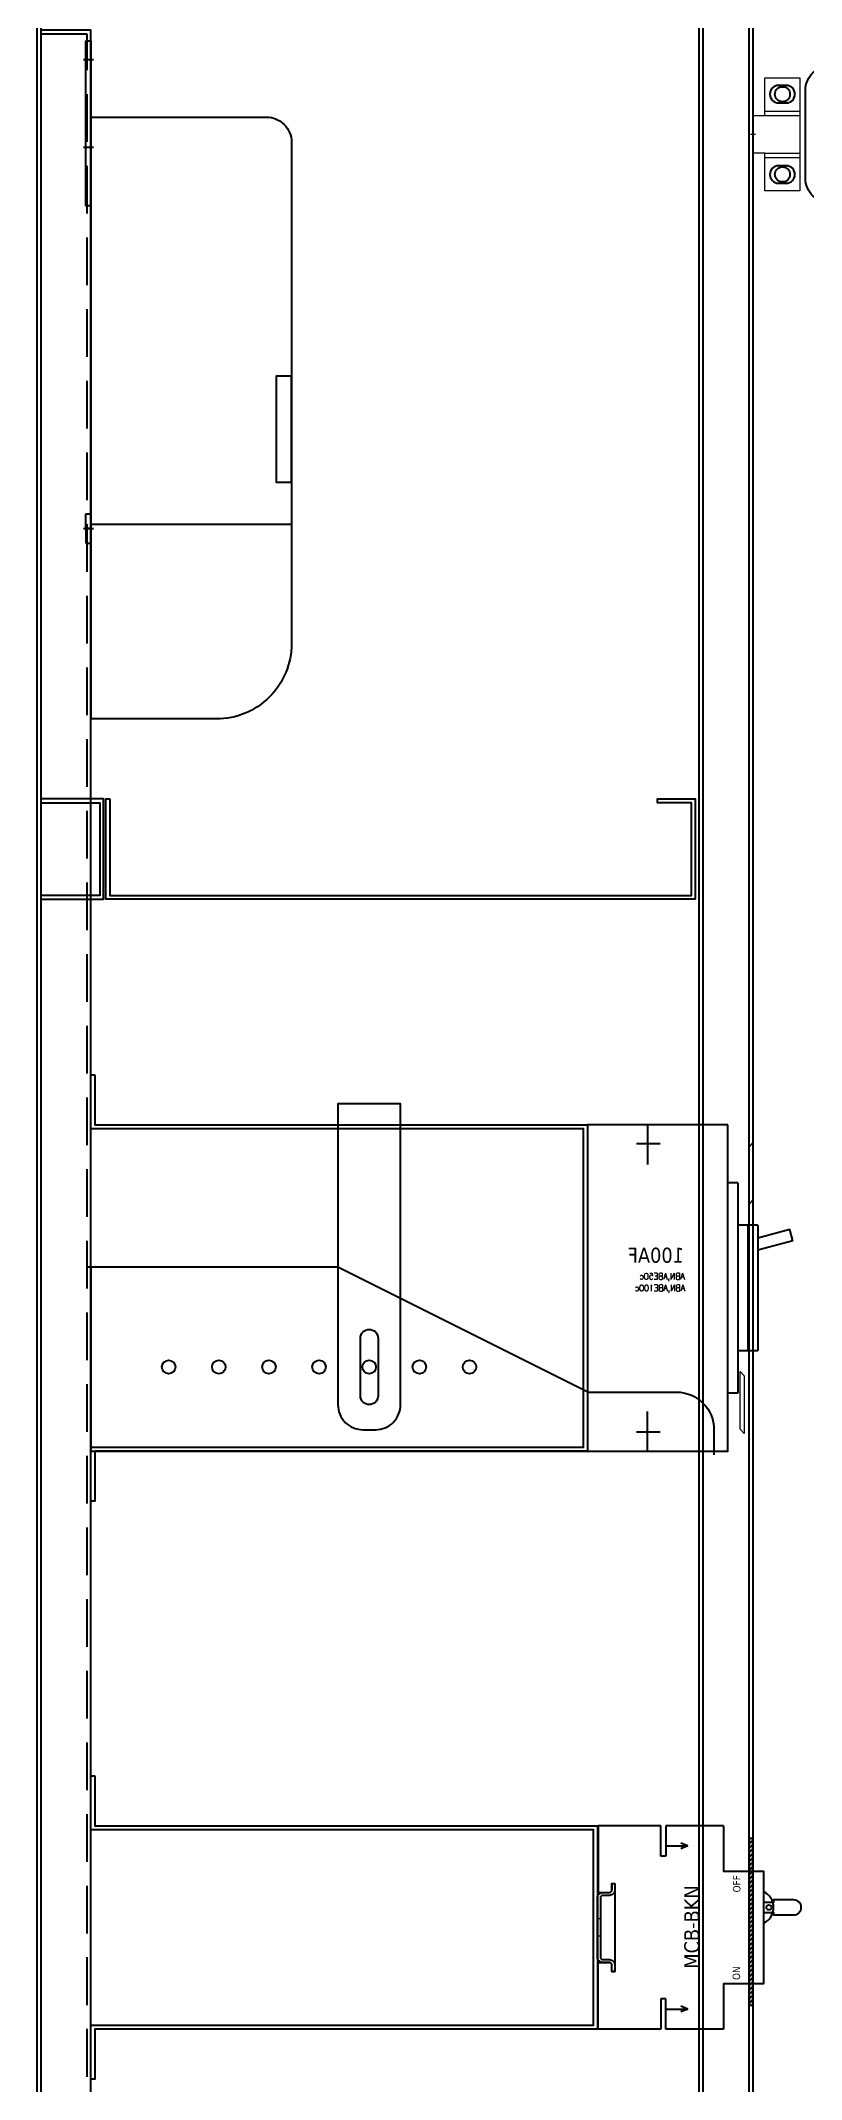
# Model space of a CAD drawing. Header units: millimetres. Extents: x -208796 to -83323, y 30910 to 103951.
# Drawn here: x -109908 to -109605, y 39560 to 40373 of the extents above; entities that cross this region are included whole.
import ezdxf
from ezdxf.enums import TextEntityAlignment as Align

# ---------------------------------------------------------------- set-up
doc = ezdxf.new("R2010")
doc.units = ezdxf.units.MM
doc.header["$LTSCALE"] = 3
doc.linetypes.add('ACAD_ISO04W100', pattern=[30, 24, -3, 0, -3])
doc.linetypes.add('HIDDEN', pattern=[9.525, 6.35, -3.175])
for name, color, linetype, lineweight in [('0 TĂNG CỨNG', 7, 'Continuous', 15), ('Thiet bi', 7, 'Continuous', 9), ('Thin-Hidden', 6, 'HIDDEN', 13)]:
    doc.layers.add(name, color=color, linetype=linetype, lineweight=lineweight)
for name, color, linetype in [('@.DM. NÉT CHÍNH', 7, 'Continuous'), ('@.TEXT', 7, 'Continuous'), ('@.VISIBLE', 7, 'Continuous'), ('centerline', 6, 'ACAD_ISO04W100'), ('dim', 7, 'Continuous'), ('EQUIPMENT', 4, 'Continuous'), ('equipments', 2, 'Continuous'), ('TEXT', 7, 'Continuous')]:
    doc.layers.add(name, color=color, linetype=linetype)
doc.styles.add('Ann_w01', font='romans.shx', dxfattribs={"width": 0.6, "bigfont": 'chineset.shx'})
doc.styles.add('Arial', font='arial.ttf')
doc.styles.add('HW_Standard', font='complex.shx', dxfattribs={"width": 0.9})
doc.styles.add('Tahoma (Input Text)', font='tahoma.ttf')
doc.dimstyles.new('Dim 01_SC20', dxfattribs={"dimscale": 20, "dimtxt": 2, "dimasz": 1.3, "dimexe": 0.5, "dimexo": 0.5, "dimgap": 0.5, "dimtad": 1, "dimdec": 1, "dimzin": 12, "dimdsep": 46, "dimtxsty": 'Ann_w01', "dimblk": 'OPEN30', "dimcen": 1.5, "dimclrd": 6, "dimclre": 6, "dimclrt": 3, "dimadec": 1, "dimazin": 3, "dimtm": 1e-09, "dimtfac": 1, "dimtdec": 1, "dimtix": 1, "dimtmove": 0, "dimatfit": 3, "dimldrblk": 'OPEN30', "dimfxl": 0, "dimtolj": 1, "dimlwd": 20, "dimlwe": 20, "dimarcsym": 0})

# ---------------------------------------------------------------- blocks, each defined once
blk = doc.blocks.new('*U147')
at = {"color": 1}
for p, q in [((1088.08, -3252.87), (1088.08, -3268.67)), ((1083.09, -3260.37), (1092.45, -3260.37)), ((1088.08, -3382.87), (1088.08, -3367.07)), ((1083.09, -3375.37), (1092.45, -3375.37))]:
    blk.add_line(p, q, dxfattribs=at)
at = {"color": 3}
blk.add_line((1052.08, -3275.87), (1052.08, -3359.87), dxfattribs=at)
for p, q in [((1052.08, -3275.87), (1056.08, -3275.87)), ((1044.08, -3292.87), (1052.08, -3292.87)), ((1044.08, -3292.87), (1044.08, -3342.87)), ((1048.08, -3292.87), (1048.08, -3342.87)), ((1044.08, -3342.87), (1052.08, -3342.87)), ((1052.08, -3359.87), (1056.08, -3359.87))]:
    blk.add_line(p, q)
blk.add_lwpolyline([(1056.08, -3252.87), (1112.08, -3252.87), (1112.08, -3382.87), (1056.08, -3382.87)], close=True)
at = {"layer": 'TEXT'}
for p, q in [((1030.08, -3299.04), (1031.34, -3294.6)), ((1030.08, -3299.04), (1044.08, -3302.74)), ((1031.34, -3294.6), (1044.08, -3297.94))]:
    blk.add_line(p, q, dxfattribs=at)
at = {"layer": 'Thiet bi', "color": 1, "linetype": 'HIDDEN', "ltscale": 10}
for points in [[(1047.58, -3261.61), (1047.58, -3284.56), (1046.08, -3282.85), (1046.08, -3259.89)], [(1047.58, -3261.61), (1047.58, -3284.56), (1046.08, -3282.85), (1046.08, -3259.89)], [(1051.08, -3374.13), (1051.08, -3351.18), (1049.58, -3352.89), (1049.58, -3375.85)], [(1051.08, -3374.13), (1051.08, -3351.18), (1049.58, -3352.89), (1049.58, -3375.85)]]:
    blk.add_lwpolyline(points, close=True, dxfattribs=at)
at = {"color": 251, "style": 'HW_Standard', "width": 0.9}
for s, p in [('ABN,ABE50c', (1073.24, -3314.44)), ('ABN,ABE100c', (1073.16, -3319.1))]:
    blk.add_text(s, height=2.5, dxfattribs=at).set_placement(p)
at = {"layer": 'TEXT', "insert": (1073.54, -3301.79), "char_height": 6, "attachment_point": 1, "style": 'Tahoma (Input Text)'}
blk.add_mtext_dynamic_manual_height_columns('100AF', width=11.0147, gutter_width=1, heights=[0], dxfattribs=at)
blk = doc.blocks.new('*U148')
h = blk.add_hatch()
h.set_pattern_fill('ANSI31', color=1, scale=10)
h.set_pattern_definition([(45, (0, 0), (-0.8838835, 0.8838835), [])])
h.paths.add_polyline_path([(-482.34, -2659.23), (-483.69, -2659.23), (-483.69, -2672.33), (-482.34, -2672.33)])
h.paths.add_polyline_path([(-482.34, -2672.33), (-483.69, -2672.33), (-483.69, -2717.33), (-482.34, -2717.33)])
h.paths.add_polyline_path([(-482.34, -2717.33), (-483.69, -2717.33), (-483.69, -2725.88), (-482.34, -2725.88)])
for p, q in [((-518.89, -2654.33), (-543.89, -2654.33)), ((-543.89, -2654.33), (-543.89, -2680.83)), ((-518.89, -2666.33), (-518.89, -2654.33)), ((-493.89, -2654.33), (-516.89, -2654.33)), ((-516.89, -2654.33), (-516.89, -2666.33)), ((-516.89, -2666.33), (-518.89, -2666.33)), ((-543.89, -2680.83), (-539.39, -2680.83)), ((-538.39, -2677.33), (-537.19, -2677.33)), ((-538.39, -2677.33), (-538.39, -2679.83)), ((-537.19, -2677.33), (-537.19, -2712.33)), ((-543.89, -2735.33), (-543.89, -2708.83)), ((-543.89, -2708.83), (-539.39, -2708.83)), ((-538.39, -2712.33), (-538.39, -2709.83)), ((-538.39, -2712.33), (-537.19, -2712.33)), ((-516.89, -2723.33), (-518.89, -2723.33)), ((-518.89, -2723.33), (-518.89, -2735.33)), ((-516.89, -2735.33), (-516.89, -2723.33)), ((-518.89, -2735.33), (-543.89, -2735.33)), ((-493.89, -2735.33), (-516.89, -2735.33))]:
    blk.add_line(p, q)
at = {"color": 1}
for p, q in [((-516.89, -2662.33), (-508.16, -2662.33)), ((-508.16, -2662.33), (-510.92, -2661.24)), ((-508.16, -2662.33), (-510.92, -2663.43)), ((-483.69, -2659.23), (-483.69, -2725.88)), ((-516.89, -2727.33), (-508.16, -2727.33)), ((-508.16, -2727.33), (-510.92, -2726.24)), ((-508.16, -2727.33), (-510.92, -2728.43))]:
    blk.add_line(p, q, dxfattribs=at)
at = {"color": 3}
blk.add_lwpolyline([(-493.89, -2654.33), (-493.89, -2672.33), (-477.89, -2672.33), (-477.89, -2717.33), (-493.89, -2717.33), (-493.89, -2735.33)], dxfattribs=at)
at = {"color": 1}
blk.add_lwpolyline([(-483.69, -2659.23), (-482.34, -2659.23), (-482.34, -2725.88), (-483.69, -2725.88)], close=True, dxfattribs=at)
blk.add_lwpolyline([(-537.19, -2677.33), (-537.19, -2679.83, -0.414214), (-539.39, -2682.03), (-541.99, -2682.03, 0.414214), (-542.99, -2683.03), (-542.99, -2706.63, 0.414214), (-541.99, -2707.63), (-539.39, -2707.63, -0.414214), (-537.19, -2709.83), (-537.19, -2712.33), (-538.39, -2712.33), (-538.39, -2709.83, 0.414214), (-539.39, -2708.83), (-541.99, -2708.83, -0.414214), (-544.19, -2706.63), (-544.19, -2683.03, -0.414214), (-541.99, -2680.83), (-539.39, -2680.83, 0.414214), (-538.39, -2679.83), (-538.39, -2677.33), (-537.19, -2677.33)], format="xyb")
blk.add_lwpolyline([(-477.89, -2688.83), (-473.89, -2688.83), (-473.89, -2689.83), (-465.89, -2689.83, 0.414214), (-462.89, -2686.83), (-462.89, -2686.83, 0.414214), (-465.89, -2683.83), (-473.89, -2683.83), (-473.89, -2684.83), (-477.89, -2684.83)], format="xyb", dxfattribs=at)
blk.add_circle((-475.77, -2686.83), 1)
for centre, radius, start, end in [((-539.39, -2679.83), 1, 270, 0), ((-480.77, -2686.83), 6.88, 294.76151, 65.23849), ((-539.39, -2709.83), 1, 0, 90)]:
    blk.add_arc(centre, radius, start, end)
at = {"layer": 'Thin-Hidden'}
for p, q in [((-542.99, -2691.33), (-544.19, -2691.33)), ((-542.99, -2698.33), (-544.19, -2698.33))]:
    blk.add_line(p, q, dxfattribs=at)
at = {"style": 'Tahoma (Input Text)'}
blk.add_text('MCB-BKN', height=6, rotation=90, dxfattribs=at).set_placement((-503.54, -2711.27))
at = {"char_height": 3, "attachment_point": 1, "rotation": 90, "style": 'Tahoma (Input Text)'}
for s, insert in [('OFF', (-490.13, -2680.85)), ('ON', (-490.26, -2715.76))]:
    blk.add_mtext_dynamic_manual_height_columns(s, width=9.2821, gutter_width=1, heights=[0], dxfattribs=dict(at, insert=insert))
blk = doc.blocks.new('*U149')
at = {"layer": '@.VISIBLE'}
blk.add_lwpolyline([(150, -100.82), (130, -100.82), (130, -297.32), (0, -297.32), (0, -100.82), (-20, -100.82), (-20, -99.32), (1.5, -99.32), (1.5, -295.82), (128.5, -295.82), (128.5, -99.32), (150, -99.32)], close=True, dxfattribs=at)
blk = doc.blocks.new('*U154')
at = {"layer": '@.VISIBLE'}
blk.add_lwpolyline([(101, -100.82), (81, -100.82), (81, -301.32), (0, -301.32), (0, -100.82), (-20, -100.82), (-20, -99.32), (1.5, -99.32), (1.5, -299.82), (79.5, -299.82), (79.5, -99.32), (101, -99.32)], close=True, dxfattribs=at)
blk = doc.blocks.new('ME41 Side')
at = {"layer": 'centerline'}
for p, q in [((-3, 134.2), (1, 134.2)), ((-3, 99.2), (1, 99.2)), ((-3, -52.8), (1, -52.8))]:
    blk.add_line(p, q, dxfattribs=at)
at = {"layer": 'equipments'}
for p, q in [((0, 111.2), (0, -128.8)), ((0, -51.17), (80, -51.17))]:
    blk.add_line(p, q, dxfattribs=at)
for points in [[(-2, 141.64), (0, 141.64), (0, 75.78), (-2, 75.78)], [(80, 7.91), (73.94, 7.91), (73.94, -34.36), (80, -34.36)], [(-2, -46.94), (0, -46.94), (0, -52.8), (-2, -52.8)], [(-2, -58.65), (0, -58.65), (0, -52.8), (-2, -52.8)]]:
    blk.add_lwpolyline(points, close=True, dxfattribs=at)
blk.add_lwpolyline([(0, 111.2), (70, 111.2, -0.414214), (80, 101.2), (80, -59.19), (80, -68.46), (80, -98.8, -0.414214), (50, -128.8), (0, -128.8)], format="xyb", dxfattribs=at)
blk = doc.blocks.new('MS308-2-1 Side')
at = {"layer": 'centerline'}
blk.add_lwpolyline([(44, 0), (-37.55, 0)], dxfattribs=at)
at = {"layer": 'EQUIPMENT'}
for points in [[(6.18, 10.42), (8, 10.42), (8, 10.67), (29.39, 10.67), (29.39, 20.12), (29.64, 20.85), (30.12, 21.33), (30.85, 21.33), (34.24, 21.09), (37.52, 20.48), (37.52, 20.24), (37.76, 20.24), (38.85, 19.64), (39.82, 18.91), (40.42, 17.82), (40.91, 16.61), (41.03, 15.39), (41.76, 7.76), (42, 0), (42, -12.12), (41.64, -23.15), (41.15, -34.18), (40.18, -45.09), (38.97, -57.32), (37.52, -67.09), (36.91, -69.39), (36.18, -71.58), (34.97, -73.52), (33.52, -75.33), (31.94, -77.03), (30, -78.36), (27.94, -79.45), (25.76, -80.18), (23.58, -80.67), (22.97, -80.55), (22.61, -80.18), (22.48, -79.7), (22.48, -77.27), (22.61, -76.91), (22.97, -76.79), (24.55, -76.42), (26, -75.82), (27.33, -74.85), (28.3, -73.52), (29.03, -72.18), (29.39, -70.48), (29.39, -68.91), (29.39, -10.55), (8, -10.55), (8, -10.42), (6.18, -10.42), (5.45, -10.55), (4.73, -11.03), (4.36, -11.64), (4.12, -12.48), (4.12, -21.09), (4, -21.94), (3.39, -22.42), (2.67, -22.67), (0, -22.67), (0, -22.18), (-0.61, -22.18), (-0.61, -19.64), (-2.55, -19.64), (-2.55, -16.12), (-0.61, -15.76), (-0.61, -10.79), (-2.67, -10.79), (-2.67, -13.82), (-2.79, -14.06), (-3.03, -14.06), (-4.24, -14.06), (-4.24, -17.09), (-8.73, -17.09), (-9.45, -14.91), (-9.7, -12.73), (-9.7, -10.79), (-14.18, -10.79), (-15.64, -9.33), (-15.64, 9.33), (-14.18, 10.91), (-9.7, 10.91), (-9.7, 12.73), (-9.45, 15.03), (-8.73, 17.21), (-4.24, 17.21), (-4.24, 14.18), (-3.03, 14.18), (-2.79, 14.06), (-2.67, 13.82), (-2.67, 10.91), (-0.61, 10.91), (-0.61, 15.39), (-2.55, 16.12), (-2.55, 19.76), (-0.61, 19.76), (-0.61, 22.18), (-0.48, 22.18), (0, 22.18), (0, 22.79), (2.67, 22.79), (3.39, 22.55), (4, 21.94), (4.12, 21.21), (4.12, 12.48), (4.36, 11.76), (4.73, 11.03), (5.45, 10.67), (6.18, 10.42)], [(-8.73, 17.09), (-9.45, 14.91), (-9.7, 12.61)], [(-8.73, 17.09), (-4.12, 17.09)], [(-4.12, 17.09), (-4.12, 0)], [(-2.55, 19.64), (-2.55, 16.12)], [(-0.48, 19.64), (-2.55, 19.64)], [(-0.48, 22.18), (-0.48, -22.3)], [(-0.48, 22.18), (-0.48, 22.18)], [(-0.48, 22.18), (-0.48, 22.18)], [(-0.48, 22.18), (-0.48, 22.18)], [(0, 22.18), (-0.48, 22.18)], [(0, 22.67), (0, -22.79)], [(2.67, 22.67), (0, 22.67)], [(4.24, 21.09), (4, 21.94), (3.52, 22.42), (2.67, 22.67)], [(4.24, 21.09), (4.24, 12.36)], [(30.73, 21.33), (30.73, 21.33)], [(37.52, 20.36), (37.52, -9.45)], [(37.52, 17.45), (37.52, 20.12)], [(37.52, 12.48), (37.52, 17.45)], [(-16, 10.06), (-16, -10.06), (-37.12, -10.06), (-35.55, 0), (-37.12, 10.06), (-16, 10.06)], [(-37, 10.06), (-15.88, 10.06)], [(-35.55, 0), (-37, 10.06)], [(-33, 0), (-34.45, 10.06)], [(-18.91, -10.18), (-18.91, 10.06)], [(-15.88, -10.18), (-15.88, 10.06)], [(-15.64, 9.21), (-14.06, 10.79)], [(-15.64, 9.21), (-9.7, 9.21)], [(-15.64, 9.21), (-15.64, -9.33)], [(-15.64, 9.21), (-15.64, 9.21)], [(-9.7, 10.79), (-14.06, 10.79)], [(-9.7, 12.97), (-9.45, 10.67), (-8.73, 8.48)], [(-9.7, -12.73), (-9.7, 12.61)], [(-8.73, 8.48), (-9.45, 6.3), (-9.7, 4.12)], [(-8.73, 8.48), (-4.12, 8.48)], [(-4.12, 14.06), (-2.91, 14.06)], [(-2.67, 13.7), (-2.79, 13.94), (-2.91, 14.06)], [(-2.67, -13.82), (-2.67, 13.7)], [(0, 10.79), (-2.67, 10.79)], [(-2.67, 9.21), (0, 9.21)], [(-2.55, 16.12), (-0.48, 15.27)], [(4.24, 12.36), (4.36, 11.64), (4.85, 10.91), (5.45, 10.55), (6.3, 10.42)], [(7.76, 10.42), (6.3, 10.42)], [(8, 10.06), (8, 10.3), (7.76, 10.42)], [(8, 10.55), (8, -10.67)], [(8, 10.06), (8, -10.3)], [(37.52, -11.03), (37.52, 12.48)], [(42, -0.12), (41.76, 7.64), (41.03, 15.27)], [(-35.55, 0), (-37, -10.18)], [(-33, 0), (-34.45, -10.18)], [(-15.88, 5.33), (-15.64, 5.33)], [(-15.64, 6.55), (-15.64, 5.33)], [(-4.12, -17.21), (-4.12, 0)], [(-15.88, -5.45), (-15.64, -5.45)], [(-15.64, -6.67), (-15.64, -5.7)], [(-9.7, -4.24), (-9.45, -6.42), (-8.73, -8.61)], [(42, -12), (42, -0.12)], [(-37, -10.18), (-15.88, -10.18)], [(-15.64, -9.33), (-14.06, -10.91)], [(-15.64, -9.33), (-9.7, -9.33)], [(-9.7, -10.91), (-14.06, -10.91)], [(-8.73, -8.61), (-9.45, -10.79), (-9.7, -13.09)], [(-9.7, -12.73), (-9.45, -15.03), (-8.73, -17.21)], [(-8.73, -8.61), (-4.12, -8.61)], [(-4.12, -14.18), (-2.91, -14.18)], [(-2.91, -14.18), (-2.79, -14.06), (-2.67, -13.82)], [(-2.67, -9.33), (0, -9.33)], [(0, -10.91), (-2.67, -10.91)], [(-2.55, -16.24), (-0.48, -15.76)], [(-2.55, -19.76), (-2.55, -16.24)], [(6.3, -10.55), (5.45, -10.67), (4.85, -11.15), (4.36, -11.76), (4.24, -12.48)], [(4.24, -21.21), (4.24, -12.48)], [(7.76, -10.55), (6.3, -10.55)], [(7.76, -10.55), (8, -10.42), (8, -10.3)], [(8, -10.67), (29.52, -10.67)], [(42, -12), (37.52, -11.03)], [(38.48, -11.27), (38.73, -11.76)], [(38.73, -11.76), (38.85, -11.76)], [(38.73, -11.76), (42, -12.24)], [(-8.73, -17.21), (-4.12, -17.21)], [(-0.48, -19.76), (-2.55, -19.76)], [(0, -22.3), (-0.48, -22.3)], [(2.67, -22.79), (0, -22.79)], [(2.67, -22.79), (3.52, -22.55), (4, -22.06), (4.24, -21.21)], [(22.48, -77.39), (22.48, -79.7)]]:
    blk.add_lwpolyline(points, dxfattribs=at)
blk = doc.blocks.new('HL036-1 Top')
at = {"layer": 'centerline'}
blk.add_lwpolyline([(0, -3), (0, 0.5)], dxfattribs=at)
at = {"layer": 'equipments'}
blk.add_line((-1.63, -15.46), (1.44, -17.25), dxfattribs=at)
blk.add_lwpolyline([(0.77, -10.64), (-4.74, -15.55, -0.18395), (-5.4, -15.8), (-14, -15.8), (-14, -17.8), (-5.4, -17.8, 0.18395), (-3.41, -17.04), (2.1, -12.13, -3.283219), (1.52, -14.4), (-0.37, -15.06, 3.290044), (0.77, -10.64), (-5, -10.64, -0.414214), (-7.5, -8.14), (-7.5, -5, -0.414214), (-5, -2.5), (6.5, -2.5), (6.5, 0), (-8, 0, 0.414214), (-10, -2), (-10, -8.93, 0.268353), (-8.5, -11.53), (-3.47, -14.42)], format="xyb", dxfattribs=at)
for points in [[(-2.25, 0), (-2.25, -0.5), (-3.75, -2.5)], [(2.25, 0), (2.25, -0.5), (3.75, -2.5)], [(2.25, -0.5), (-2.25, -0.5)], [(-14, -15.8), (-13.92, -15.8)], [(-13.5, -15.8), (-12.48, -15.8)], [(-4.22, -10.64), (-4.22, -13.99)], [(-13.5, -17.8), (-12.48, -17.8)]]:
    blk.add_lwpolyline(points, dxfattribs=at)
at = {"layer": 'equipments', "color": 8}
blk.add_circle((3.5, -13.7), 2.1, dxfattribs=at)
blk = doc.blocks.new('A$Ce7e00dce')
at = {"layer": 'centerline'}
blk.add_line((0, 7), (2, 7), dxfattribs=at)
at = {"layer": 'equipments'}
for points in [[(19.8, 7), (19.8, 18.8), (5.8, 18.8), (5.8, 7)], [(5.8, 14), (1, 14), (1, 0), (12.8, 0)]]:
    blk.add_lwpolyline(points, dxfattribs=at)
blk.add_circle((12.8, 7), 3, dxfattribs=at)
blk.add_arc((12.8, 7), 7, 180, 0, dxfattribs=at)
blk = doc.blocks.new('HL036-1 Front')
at = {"layer": 'EQUIPMENT', "linetype": 'Continuous'}
for points in [[(4.7, 12.5), (4.7, 25.46), (4.51, 25.91), (4.24, 26.28), (3.79, 26.46), (-5.96, 28.19), (-5.69, 30.1), (-5.32, 32.11), (-5.96, 28.19)], [(-5.32, 32.11), (4.51, 30.38), (5.88, 29.92), (6.97, 29.19), (7.88, 28.1), (8.43, 26.82), (8.61, 25.46), (8.61, 12.5)], [(4.7, 24), (-6.8, 24), (-6.8, 12.5)], [(8.61, 24), (9.7, 24), (9.7, 12.59), (-1.04, 12.59), (-1.04, 12.5)], [(4.61, 24), (4.61, 12.59)], [(-6.8, -12.5), (-6.8, -24), (4.7, -24)], [(8.61, -24), (9.7, -24), (9.7, -12.59), (-1.04, -12.59), (-1.04, -12.5)], [(4.61, -24), (4.61, -12.59)], [(4.7, -12.5), (4.7, -24.46), (8.61, -24.46), (8.61, -12.5)], [(8.7, -24), (8.7, -12.59)], [(8.61, -27.46), (8.61, -25.18), (4.7, -25.18), (4.7, -27.46)], [(5.24, -24.46), (5.24, -24.55)], [(5.24, -25.09), (5.24, -25.18)], [(8.07, -24.46), (8.07, -24.55)], [(8.07, -25.09), (8.07, -25.18)]]:
    blk.add_lwpolyline(points, dxfattribs=at)
at = {"layer": 'EQUIPMENT', "color": 8, "linetype": 'Continuous'}
blk.add_lwpolyline([(-10.8, -12.5), (-10.8, 12.5), (10.8, 12.5), (10.8, -12.5)], close=True, dxfattribs=at)
at = {"layer": 'EQUIPMENT', "linetype": 'Continuous'}
for points in [[(4.33, -24.55), (8.98, -24.55), (8.98, -25.09), (4.33, -25.09)], [(5.61, -30.47), (4.7, -27.46), (8.61, -27.46), (7.7, -30.47)]]:
    blk.add_lwpolyline(points, close=True, dxfattribs=at)
at = {"layer": 'EQUIPMENT', "color": 8, "linetype": 'Continuous'}
for centre, radius in [((3.2, 8.5), 3.75), ((3.2, 8.5), 2.25), ((3.2, -8.5), 3.75), ((3.2, -8.5), 2.25)]:
    blk.add_circle(centre, radius, dxfattribs=at)
blk = doc.blocks.new('HL025-2.2 Front')
at = {"layer": 'centerline', "lineweight": 0}
for p, q in [((12.8, 16), (10.8, 16)), ((12.8, -16), (10.8, -16))]:
    blk.add_line(p, q, dxfattribs=at)
at = {"layer": 'equipments', "lineweight": 0}
for p, q in [((7, 9.5), (-7, 9.5)), ((11.8, 9.5), (-7, 9.5)), ((7, 7.5), (-7, 7.5)), ((7, -7.5), (-7, -7.5)), ((7, -9.5), (-7, -9.5)), ((11.8, -9.5), (-7, -9.5))]:
    blk.add_line(p, q, dxfattribs=at)
for points in [[(11.8, 9.5), (11.8, 22.5), (-7, 22.5), (-7, -22.5), (11.8, -22.5), (11.8, -9.5)], [(7, -7.5), (7, -7.5), (7, 7.5), (7, 7.5)]]:
    blk.add_lwpolyline(points, dxfattribs=at)
for points in [[(7, 9.5), (-7, 9.5), (-7, 7.5), (7, 7.5)], [(7, -9.5), (-7, -9.5), (-7, -7.5), (7, -7.5)]]:
    blk.add_lwpolyline(points, close=True, dxfattribs=at)
blk.add_circle((0, 0), 3, dxfattribs=at)
blk = doc.blocks.new('HL025-2.2 Side')
at = {"layer": 'centerline', "lineweight": 0}
blk.add_line((-1, 0), (1, 0), dxfattribs=at)
at = {"layer": 'equipments', "lineweight": 0}
for p, q in [((4.8, 9.25), (18.8, 9.25)), ((4.8, 7.5), (18.8, 7.5)), ((4.8, -7.5), (18.8, -7.5)), ((4.8, -9.25), (18.8, -9.25))]:
    blk.add_line(p, q, dxfattribs=at)
for points in [[(4.8, 7.5), (4.8, 22.5), (18.8, 22.5), (18.8, -22.5), (4.8, -22.5), (4.8, -7.5)], [(4.8, -7.5), (0, -7.5), (0, 7.5), (4.8, 7.5)]]:
    blk.add_lwpolyline(points, dxfattribs=at)
at = {"layer": 'equipments'}
for centre in [(11.8, 16), (11.8, -16)]:
    blk.add_circle(centre, 3, dxfattribs=at)
blk = doc.blocks.new('MS308-2-1 Front')
at = {"layer": 'centerline', "ltscale": 0.5}
for points in [[(0, 24.53), (0, -82.67)], [(18.34, 0), (-54, 0)]]:
    blk.add_lwpolyline(points, dxfattribs=at)
at = {"layer": 'EQUIPMENT'}
for p, q in [((-52, 7.52), (-51.88, 8.48)), ((-51.88, 8.48), (-51.27, 9.21)), ((-51.27, 9.21), (-50.55, 9.82)), ((-50.55, 9.82), (-49.58, 9.94)), ((-49.58, 9.94), (-15.14, 9.94)), ((-52, -7.52), (-52, 7.52)), ((-52, 0), (-43.86, 5.33)), ((-52, 0), (-43.86, -5.33)), ((-51.88, -8.48), (-52, -7.52)), ((-51.27, -9.33), (-51.88, -8.48)), ((-50.55, -9.82), (-51.27, -9.33)), ((-49.58, -10.06), (-50.55, -9.82)), ((-15.1, -10.06), (-49.58, -10.06)), ((-10.37, -17.45), (-10.37, -17.45))]:
    blk.add_line(p, q, dxfattribs=at)
for points in [[(11.39, -0.12), (11.27, 3.15), (10.91, 6.3), (10.3, 9.33), (9.45, 12), (8.36, 14.55), (7.15, 16.73), (5.7, 18.55), (4.12, 20), (2.55, 20.85), (0.85, 21.33), (-0.97, 21.33), (-2.67, 20.85), (-4.24, 20), (-5.82, 18.55), (-7.27, 16.73), (-8.48, 14.55), (-9.58, 12), (-10.42, 9.33), (-11.03, 6.3), (-11.39, 3.15), (-11.52, -0.12)], [(-37.09, 9.94), (-36.97, 9.94)], [(-32, 9.94), (-32, 9.94)], [(-7.03, -73.97), (-9.09, -36.73), (-11.52, -0.12)], [(11.39, -0.12), (8.97, -36.73), (7.03, -73.97)], [(-32.24, -10.06), (-32.24, -10.06)], [(-31.76, -10.06), (-15.1, -10.06)], [(-7.03, -73.97), (-6.79, -75.78), (-6.06, -77.36), (-4.97, -78.69), (-3.64, -79.78), (-2.06, -80.39), (0, -80.67)], [(0, -80.67), (1.94, -80.39), (3.52, -79.78), (4.85, -78.69), (5.94, -77.36), (6.67, -75.78), (7.03, -73.97)]]:
    blk.add_lwpolyline(points, dxfattribs=at)
at = {"layer": 'EQUIPMENT', "color": 8}
blk.add_lwpolyline([(3.75, 10.87), (3.75, 16.25, 1), (-3.75, 16.25), (-3.75, 10.87, 0.712879), (-3.75, -10.87), (-3.75, -16.25, 1), (3.75, -16.25), (3.75, -10.87, 0.712879)], format="xyb", close=True, dxfattribs=at)
at = {"layer": 'EQUIPMENT'}
blk.add_ellipse((0, 0), major_axis=(0, 25), ratio=0.66, start_param=3.799731, end_param=8.756524, dxfattribs=at)
blk = doc.blocks.new('MS406')
at = {"layer": 'EQUIPMENT'}
for points in [[(-10.5, 10), (-47.5, 10), (-47.5, -10), (-10.5, -10)], [(-4.5, 13.78), (-4.5, -28.5), (4.5, -28.5), (4.5, 13.78)], [(-35.55, 7.84), (-47.5, 3.73)], [(-0.8, 2.55), (-0.8, 0.8), (-2.55, 0.8)], [(0.8, 2.55), (0.8, 0.8), (2.55, 0.8)], [(-47.5, -3.73), (-35.55, -7.84)], [(-0.8, -2.55), (-0.8, -0.8), (-2.55, -0.8)], [(0.8, -2.55), (0.8, -0.8), (2.55, -0.8)]]:
    blk.add_lwpolyline(points, dxfattribs=at)
at = {"layer": 'EQUIPMENT', "color": 8}
blk.add_lwpolyline([(-11, 4.8), (-11, 2.25), (-12.55, 2.25, 0.088933), (-12.55, -2.25), (-11, -2.25), (-11, -4.8, 0.189345), (-4.8, -11), (-2.25, -11), (-2.25, -12.55, 0.088933), (2.25, -12.55), (2.25, -11), (4.8, -11, 0.189345), (11, -4.8), (11, -2.25), (12.55, -2.25, 0.088933), (12.55, 2.25), (11, 2.25), (11, 4.8, 0.189345), (4.8, 11), (2.25, 11), (2.25, 12.55, 0.088933), (-2.25, 12.55), (-2.25, 11), (-4.8, 11, 0.189345)], format="xyb", close=True, dxfattribs=at)
at = {"layer": 'EQUIPMENT'}
for radius in [14.5, 2.67]:
    blk.add_circle((0, 0), radius, dxfattribs=at)
blk = doc.blocks.new('tai treo')
at = {"layer": '0 TĂNG CỨNG'}
blk.add_lwpolyline([(20, -20), (-20, -20), (-20, 15, -0.414214), (-15, 20), (15, 20, -0.414214), (20, 15)], format="xyb", close=True, dxfattribs=at)
blk.add_circle((0, 0), 6.5, dxfattribs=at)
blk = doc.blocks.new('_Open30')
at = {"color": 0, "linetype": 'ByBlock', "lineweight": -2}
for p, q in [((-1, 0.268), (0, 0)), ((0, 0), (-1, -0.268)), ((0, 0), (-1, 0))]:
    blk.add_line(p, q, dxfattribs=at)
blk = doc.blocks.new('*D110')
at = {"layer": '@.VISIBLE', "color": 6, "lineweight": 20}
for p, q in [((269.12, 1288.52), (269.12, 1194.96)), ((869.12, 1288.52), (869.12, 1194.96)), ((295.12, 1204.96), (843.12, 1204.96))]:
    blk.add_line(p, q, dxfattribs=at)
at = {"layer": 'Defpoints', "color": 0}
for p in [(269.12, 1298.52), (869.12, 1298.52), (869.12, 1204.96)]:
    blk.add_point(p, dxfattribs=at)
at = {"layer": '@.VISIBLE', "color": 6, "lineweight": 20, "xscale": 26, "yscale": 26, "zscale": 26, "rotation": 180}
blk.add_blockref('_Open30', (269.12, 1204.96), dxfattribs=at)
at = {"layer": '@.VISIBLE', "color": 6, "lineweight": 20, "xscale": 26, "yscale": 26, "zscale": 26}
blk.add_blockref('_Open30', (869.12, 1204.96), dxfattribs=at)
at = {"layer": '@.VISIBLE', "color": 3, "insert": (569.12, 1234.96), "char_height": 40, "attachment_point": 5, "style": 'Ann_w01'}
blk.add_mtext('\\A1;600', dxfattribs=at)
blk = doc.blocks.new('*D124')
at = {"layer": '@.VISIBLE', "color": 6, "lineweight": 20}
for p, q in [((260.11, 2448.52), (214.63, 2448.52)), ((224.63, 1324.52), (224.63, 2422.52)), ((259.12, 1298.52), (214.63, 1298.52))]:
    blk.add_line(p, q, dxfattribs=at)
at = {"layer": 'Defpoints', "color": 0}
for p in [(224.63, 2448.52), (270.11, 2448.52), (269.12, 1298.52)]:
    blk.add_point(p, dxfattribs=at)
at = {"layer": '@.VISIBLE', "color": 6, "lineweight": 20, "xscale": 26, "yscale": 26, "zscale": 26}
for p, rotation in [((224.63, 2448.52), 90), ((224.63, 1298.52), 270)]:
    blk.add_blockref('_Open30', p, dxfattribs=dict(at, rotation=rotation))
at = {"layer": '@.VISIBLE', "color": 3, "insert": (194.63, 1873.52), "char_height": 40, "attachment_point": 5, "rotation": 90, "style": 'Ann_w01'}
blk.add_mtext('\\A1;1150', dxfattribs=at)
blk = doc.blocks.new('*D116')
at = {"layer": '@.VISIBLE', "color": 6, "lineweight": 20}
for p, q in [((1251.1, 1288.52), (1251.1, 1194.96)), ((1851.1, 1288.52), (1851.1, 1194.96)), ((1277.1, 1204.96), (1825.1, 1204.96))]:
    blk.add_line(p, q, dxfattribs=at)
at = {"layer": 'Defpoints', "color": 0}
for p in [(1251.1, 1298.52), (1851.1, 1298.52), (1851.1, 1204.96)]:
    blk.add_point(p, dxfattribs=at)
at = {"layer": '@.VISIBLE', "color": 6, "lineweight": 20, "xscale": 26, "yscale": 26, "zscale": 26, "rotation": 180}
blk.add_blockref('_Open30', (1251.1, 1204.96), dxfattribs=at)
at = {"layer": '@.VISIBLE', "color": 6, "lineweight": 20, "xscale": 26, "yscale": 26, "zscale": 26}
blk.add_blockref('_Open30', (1851.1, 1204.96), dxfattribs=at)
at = {"layer": '@.VISIBLE', "color": 3, "insert": (1551.1, 1234.96), "char_height": 40, "attachment_point": 5, "style": 'Ann_w01'}
blk.add_mtext('\\A1;600', dxfattribs=at)
blk = doc.blocks.new('*D117')
at = {"layer": '@.VISIBLE', "color": 6, "lineweight": 20}
for p, q in [((1241.1, 2448.52), (1196.61, 2448.52)), ((1206.61, 1324.52), (1206.61, 2422.52)), ((1241.1, 1298.52), (1196.61, 1298.52))]:
    blk.add_line(p, q, dxfattribs=at)
at = {"layer": 'Defpoints', "color": 0}
for p in [(1206.61, 2448.52), (1251.1, 2448.52), (1251.1, 1298.52)]:
    blk.add_point(p, dxfattribs=at)
at = {"layer": '@.VISIBLE', "color": 6, "lineweight": 20, "xscale": 26, "yscale": 26, "zscale": 26}
for p, rotation in [((1206.61, 2448.52), 90), ((1206.61, 1298.52), 270)]:
    blk.add_blockref('_Open30', p, dxfattribs=dict(at, rotation=rotation))
at = {"layer": '@.VISIBLE', "color": 3, "insert": (1176.61, 1873.52), "char_height": 40, "attachment_point": 5, "rotation": 90, "style": 'Ann_w01'}
blk.add_mtext('\\A1;1150', dxfattribs=at)
blk = doc.blocks.new('*D118')
at = {"layer": '@.VISIBLE', "color": 6, "lineweight": 20}
for p, q in [((2175.79, 1288.52), (2175.79, 1194.96)), ((2775.79, 1288.52), (2775.79, 1194.96)), ((2201.79, 1204.96), (2749.79, 1204.96))]:
    blk.add_line(p, q, dxfattribs=at)
at = {"layer": 'Defpoints', "color": 0}
for p in [(2175.79, 1298.52), (2775.79, 1298.52), (2775.79, 1204.96)]:
    blk.add_point(p, dxfattribs=at)
at = {"layer": '@.VISIBLE', "color": 6, "lineweight": 20, "xscale": 26, "yscale": 26, "zscale": 26, "rotation": 180}
blk.add_blockref('_Open30', (2175.79, 1204.96), dxfattribs=at)
at = {"layer": '@.VISIBLE', "color": 6, "lineweight": 20, "xscale": 26, "yscale": 26, "zscale": 26}
blk.add_blockref('_Open30', (2775.79, 1204.96), dxfattribs=at)
at = {"layer": '@.VISIBLE', "color": 3, "insert": (2475.79, 1234.96), "char_height": 40, "attachment_point": 5, "style": 'Ann_w01'}
blk.add_mtext('\\A1;600', dxfattribs=at)
blk = doc.blocks.new('*D119')
at = {"layer": '@.VISIBLE', "color": 6, "lineweight": 20}
for p, q in [((2165.79, 2448.52), (2121.3, 2448.52)), ((2131.3, 1324.52), (2131.3, 2422.52)), ((2165.79, 1298.52), (2121.3, 1298.52))]:
    blk.add_line(p, q, dxfattribs=at)
at = {"layer": 'Defpoints', "color": 0}
for p in [(2131.3, 2448.52), (2175.79, 2448.52), (2175.79, 1298.52)]:
    blk.add_point(p, dxfattribs=at)
at = {"layer": '@.VISIBLE', "color": 6, "lineweight": 20, "xscale": 26, "yscale": 26, "zscale": 26}
for p, rotation in [((2131.3, 2448.52), 90), ((2131.3, 1298.52), 270)]:
    blk.add_blockref('_Open30', p, dxfattribs=dict(at, rotation=rotation))
at = {"layer": '@.VISIBLE', "color": 3, "insert": (2101.3, 1873.52), "char_height": 40, "attachment_point": 5, "rotation": 90, "style": 'Ann_w01'}
blk.add_mtext('\\A1;1150', dxfattribs=at)
blk = doc.blocks.new('*D120')
at = {"layer": '@.VISIBLE', "color": 6, "lineweight": 20}
for p, q in [((3216.3, 1288.52), (3216.3, 1194.96)), ((3566.3, 1288.52), (3566.3, 1194.96)), ((3242.3, 1204.96), (3540.3, 1204.96))]:
    blk.add_line(p, q, dxfattribs=at)
at = {"layer": 'Defpoints', "color": 0}
for p in [(3216.3, 1298.52), (3566.3, 1298.52), (3566.3, 1204.96)]:
    blk.add_point(p, dxfattribs=at)
at = {"layer": '@.VISIBLE', "color": 6, "lineweight": 20, "xscale": 26, "yscale": 26, "zscale": 26, "rotation": 180}
blk.add_blockref('_Open30', (3216.3, 1204.96), dxfattribs=at)
at = {"layer": '@.VISIBLE', "color": 6, "lineweight": 20, "xscale": 26, "yscale": 26, "zscale": 26}
blk.add_blockref('_Open30', (3566.3, 1204.96), dxfattribs=at)
at = {"layer": '@.VISIBLE', "color": 3, "insert": (3391.3, 1234.96), "char_height": 40, "attachment_point": 5, "style": 'Ann_w01'}
blk.add_mtext('\\A1;350', dxfattribs=at)
blk = doc.blocks.new('*D121')
at = {"layer": '@.VISIBLE', "color": 6, "lineweight": 20}
for p, q in [((3206.3, 2448.52), (3161.81, 2448.52)), ((3171.81, 1324.52), (3171.81, 2422.52)), ((3206.3, 1298.52), (3161.81, 1298.52))]:
    blk.add_line(p, q, dxfattribs=at)
at = {"layer": 'Defpoints', "color": 0}
for p in [(3171.81, 2448.52), (3216.3, 2448.52), (3216.3, 1298.52)]:
    blk.add_point(p, dxfattribs=at)
at = {"layer": '@.VISIBLE', "color": 6, "lineweight": 20, "xscale": 26, "yscale": 26, "zscale": 26}
for p, rotation in [((3171.81, 2448.52), 90), ((3171.81, 1298.52), 270)]:
    blk.add_blockref('_Open30', p, dxfattribs=dict(at, rotation=rotation))
at = {"layer": '@.VISIBLE', "color": 3, "insert": (3141.81, 1873.52), "char_height": 40, "attachment_point": 5, "rotation": 90, "style": 'Ann_w01'}
blk.add_mtext('\\A1;1150', dxfattribs=at)
blk = doc.blocks.new('*D122')
at = {"layer": '@.VISIBLE', "color": 6, "lineweight": 20}
for p, q in [((3839.44, 1288.52), (3839.44, 1194.96)), ((4189.44, 1288.52), (4189.44, 1194.96)), ((3865.44, 1204.96), (4163.44, 1204.96))]:
    blk.add_line(p, q, dxfattribs=at)
at = {"layer": 'Defpoints', "color": 0}
for p in [(3839.44, 1298.52), (4189.44, 1298.52), (4189.44, 1204.96)]:
    blk.add_point(p, dxfattribs=at)
at = {"layer": '@.VISIBLE', "color": 6, "lineweight": 20, "xscale": 26, "yscale": 26, "zscale": 26, "rotation": 180}
blk.add_blockref('_Open30', (3839.44, 1204.96), dxfattribs=at)
at = {"layer": '@.VISIBLE', "color": 6, "lineweight": 20, "xscale": 26, "yscale": 26, "zscale": 26}
blk.add_blockref('_Open30', (4189.44, 1204.96), dxfattribs=at)
at = {"layer": '@.VISIBLE', "color": 3, "insert": (4014.44, 1234.96), "char_height": 40, "attachment_point": 5, "style": 'Ann_w01'}
blk.add_mtext('\\A1;350', dxfattribs=at)
blk = doc.blocks.new('*D123')
at = {"layer": '@.VISIBLE', "color": 6, "lineweight": 20}
for p, q in [((3829.44, 2449.52), (3784.94, 2449.52)), ((3794.94, 1324.52), (3794.94, 2423.52)), ((3829.44, 1298.52), (3784.94, 1298.52))]:
    blk.add_line(p, q, dxfattribs=at)
at = {"layer": 'Defpoints', "color": 0}
for p in [(3794.94, 2449.52), (3839.44, 2449.52), (3839.44, 1298.52)]:
    blk.add_point(p, dxfattribs=at)
at = {"layer": '@.VISIBLE', "color": 6, "lineweight": 20, "xscale": 26, "yscale": 26, "zscale": 26}
for p, rotation in [((3794.94, 2449.52), 90), ((3794.94, 1298.52), 270)]:
    blk.add_blockref('_Open30', p, dxfattribs=dict(at, rotation=rotation))
at = {"layer": '@.VISIBLE', "color": 3, "insert": (3764.94, 1874.02), "char_height": 40, "attachment_point": 5, "rotation": 90, "style": 'Ann_w01'}
blk.add_mtext('\\A1;1151', dxfattribs=at)
blk = doc.blocks.new('*D109')
at = {"layer": '@.VISIBLE', "color": 6, "lineweight": 20}
for p, q in [((2175.79, 1062.73), (2175.79, 1116.41)), ((2775.79, 1062.73), (2775.79, 1116.41)), ((2201.79, 1106.41), (2749.79, 1106.41))]:
    blk.add_line(p, q, dxfattribs=at)
at = {"layer": 'Defpoints', "color": 0}
for p in [(2775.79, 1106.41), (2175.79, 1052.73), (2775.79, 1052.73)]:
    blk.add_point(p, dxfattribs=at)
at = {"layer": '@.VISIBLE', "color": 6, "lineweight": 20, "xscale": 26, "yscale": 26, "zscale": 26, "rotation": 180}
blk.add_blockref('_Open30', (2175.79, 1106.41), dxfattribs=at)
at = {"layer": '@.VISIBLE', "color": 6, "lineweight": 20, "xscale": 26, "yscale": 26, "zscale": 26}
blk.add_blockref('_Open30', (2775.79, 1106.41), dxfattribs=at)
at = {"layer": '@.VISIBLE', "color": 3, "insert": (2475.79, 1136.41), "char_height": 40, "attachment_point": 5, "style": 'Ann_w01'}
blk.add_mtext('\\A1;600', dxfattribs=at)
blk = doc.blocks.new('*D130')
at = {"layer": '@.VISIBLE', "color": 6, "lineweight": 20}
for p, q in [((2165.79, 1052.73), (2121.3, 1052.73)), ((2131.3, 1026.73), (2131.3, 728.73)), ((2166.79, 702.73), (2121.3, 702.73))]:
    blk.add_line(p, q, dxfattribs=at)
at = {"layer": 'Defpoints', "color": 0}
for p in [(2175.79, 1052.73), (2131.3, 702.73), (2176.79, 702.73)]:
    blk.add_point(p, dxfattribs=at)
at = {"layer": '@.VISIBLE', "color": 6, "lineweight": 20, "xscale": 26, "yscale": 26, "zscale": 26}
for p, rotation in [((2131.3, 1052.73), 90), ((2131.3, 702.73), 270)]:
    blk.add_blockref('_Open30', p, dxfattribs=dict(at, rotation=rotation))
at = {"layer": '@.VISIBLE', "color": 3, "insert": (2101.3, 877.73), "char_height": 40, "attachment_point": 5, "rotation": 90, "style": 'Ann_w01'}
blk.add_mtext('\\A1;350', dxfattribs=at)
blk = doc.blocks.new('*U114')
at = {"color": 2}
blk.add_lwpolyline([(32, 5.5), (-32, 5.5, 0.414214), (-40, -2.5), (-40, -5.5), (40, -5.5), (40, -2.5, 0.414214)], format="xyb", close=True, dxfattribs=at)
blk = doc.blocks.new('*U115')
at = {"color": 0, "linetype": 'ByBlock', "lineweight": -2}
for p in [(0, 100), (0, 75), (0, 50), (0, 25), (0, 0)]:
    blk.add_blockref('*U114', p, dxfattribs=at)
blk = doc.blocks.new('*U112')
at = {"color": 2}
blk.add_lwpolyline([(32, 5.5), (-32, 5.5, 0.414214), (-40, -2.5), (-40, -5.5), (40, -5.5), (40, -2.5, 0.414214)], format="xyb", close=True, dxfattribs=at)
blk = doc.blocks.new('*U113')
at = {"color": 0, "linetype": 'ByBlock', "lineweight": -2}
for p in [(0, 100), (0, 75), (0, 50), (0, 25), (0, 0)]:
    blk.add_blockref('*U112', p, dxfattribs=at)
blk = doc.blocks.new('Standard ISO')
at = {"color": 6}
for p, q in [((4, -2), (4, 2)), ((-6, 0), (0, 0)), ((6, 0), (2, 0))]:
    blk.add_line(p, q, dxfattribs=at)
blk.add_lwpolyline([(-0.5, 1.5), (-0.5, -1.5), (-5.5, -0.75), (-5.5, 0.75), (-0.5, 1.5)])
for radius in [1.5, 0.75]:
    blk.add_circle((4, 0), radius)
blk = doc.blocks.new('A$C4dbb82d6')
at = {"layer": '@.VISIBLE'}
h = blk.add_hatch(color=30, dxfattribs=at)
h.dxf.hatch_style = 1
h.paths.add_polyline_path([(0.214, 4.973), (3.625, 1.562), (3.625, 5.973), (1.922, 5.973), (1.297, 5.348), (3.125, 5.348), (3.125, 2.593), (0.745, 4.973), (3.75, 7.978), (3.75, 8.509)])
h = blk.add_hatch(color=150, dxfattribs=at)
h.dxf.hatch_style = 1
h.paths.add_polyline_path([(6.755, 4.973), (4.375, 2.593), (4.375, 5.348), (6.203, 5.348), (5.578, 5.973), (3.875, 5.973), (3.875, 1.562), (7.286, 4.973), (3.75, 8.509), (3.75, 7.978)])
at = {"layer": '@.VISIBLE', "color": 30}
blk.add_lwpolyline([(3.625, 5.973), (3.625, 1.562), (0.214, 4.973), (3.75, 8.509), (3.75, 7.978), (0.745, 4.973), (3.125, 2.593), (3.125, 5.348), (1.297, 5.348), (1.922, 5.973)], close=True, dxfattribs=at)
at = {"layer": '@.VISIBLE', "color": 150}
blk.add_lwpolyline([(3.875, 5.973), (3.875, 1.562), (7.286, 4.973), (3.75, 8.509), (3.75, 7.978), (6.755, 4.973), (4.375, 2.593), (4.375, 5.348), (6.203, 5.348), (5.578, 5.973)], close=True, dxfattribs=at)
at = {"layer": '@.VISIBLE', "color": 30, "insert": (3.75, 0.509), "char_height": 1, "attachment_point": 5, "style": 'Ann_w01'}
blk.add_mtext_dynamic_manual_height_columns('{\\fArial|b1|i0|c0|p34;\\W1;TUAN ANH}', width=7.5, gutter_width=49.599, heights=[0], dxfattribs=at)
blk = doc.blocks.new('KHUNG BAN VE (Made by Tung)')
at = {"layer": '@.VISIBLE', "color": 8}
for p, q in [((75.75, 207), (75.75, 210)), ((148.5, 207), (148.5, 210)), ((221.25, 207), (221.25, 210)), ((3, 156), (0, 156)), ((294, 156), (297, 156)), ((3, 105), (0, 105)), ((294, 105), (297, 105)), ((3, 54), (0, 54)), ((294, 54), (297, 54)), ((23, 18), (23, 3)), ((53, 18), (53, 3)), ((73, 18), (73, 3)), ((123, 18), (123, 3)), ((223, 18), (223, 3)), ((243, 18), (243, 3)), ((274, 18), (274, 3)), ((284, 18), (284, 3)), ((3, 13), (73, 13)), ((123, 13), (294, 13)), ((3, 8), (73, 8)), ((23, 8), (3, 3)), ((223, 8), (294, 8)), ((75.75, 3), (75.75, 0)), ((148.5, 3), (148.5, 0)), ((221.25, 3), (221.25, 0))]:
    blk.add_line(p, q, dxfattribs=at)
for points in [[(0, 0), (297, 0), (297, 210), (0, 210)], [(3, 3), (294, 3), (294, 207), (3, 207)], [(3, 18), (294, 18), (294, 3), (3, 3)]]:
    blk.add_lwpolyline(points, close=True, dxfattribs=at)
at = {"xscale": 1.5, "yscale": 1.5, "zscale": 1.5}
blk.add_blockref('A$C4dbb82d6', (77.375, 4.041), dxfattribs=at)
blk.add_blockref('Standard ISO', (258.5, 5.5))
at = {"layer": '@.TEXT', "color": 1, "style": 'Arial'}
for s, p in [('1', (39.375, 208.5)), ('2', (112.125, 208.5)), ('3', (184.875, 208.5)), ('4', (257.625, 208.5)), ('A', (1.5, 181.5)), ('A', (295.5, 181.5)), ('B', (1.5, 130.5)), ('B', (295.5, 130.5)), ('C', (1.5, 79.5)), ('C', (295.5, 79.5)), ('D', (1.5, 28.5)), ('D', (295.5, 28.5)), ('17/07/2026', (63, 15.5)), ('17/07/2026', (63, 10.5)), ('1', (39.375, 1.5)), ('2', (112.125, 1.5)), ('3', (184.875, 1.5)), ('4', (257.625, 1.5))]:
    blk.add_text(s, height=2, dxfattribs=at).set_placement(p, align=Align.MIDDLE_CENTER)
at = {"layer": '@.TEXT', "color": 2, "style": 'Arial'}
for s, p in [('Designer', (13, 15.5)), ('DRAWING NAME', (173, 15.5)), ('Project', (233, 15.5)), ('Scale', (279, 15.5)), ('Approved', (13, 10.5)), ('Customer', (233, 10.5)), ('Page', (279, 10.5)), ('Name', (38, 5.5)), ('Date', (63, 5.5)), ('Standard', (233, 5.5)), ('Total', (279, 5.5))]:
    blk.add_text(s, height=2, dxfattribs=at).set_placement(p, align=Align.MIDDLE_CENTER)
at = {"layer": '@.TEXT', "color": 1, "style": 'Arial'}
for tag, height, p in [('DESIGNER_NAME', 2, (38, 15.5)), ('PROJECT_CODE', 2, (258.5, 15.5)), ('SCALE', 2, (289, 15.5)), ('APPROVED_NAME', 2, (38, 10.5)), ('CUSTOMER_NAME', 2, (258.5, 10.5)), ('PAGE', 2, (289, 10.5)), ('DRAWING_NAME', 4, (173, 8)), ('TOTAL', 2, (289, 5.5))]:
    blk.add_attdef(tag, text='', height=height, dxfattribs=at).set_placement(p, align=Align.MIDDLE_CENTER)
at = {"layer": '@.VISIBLE', "color": 30, "insert": (106, 10.5), "char_height": 1, "attachment_point": 5, "style": 'Ann_w01'}
blk.add_mtext_dynamic_manual_height_columns('{\\fTimes New Roman|b0|i0|c0|p18;\\W1;CTY TNHH SẢN XUẤT & THƯƠNG MẠI CƠ ĐIỆN TUẤN ANH\\PĐịa chỉ: Bến phà Vạn Phúc, Xã Ninh Sở, Huyện Thanh Trì, TP. Hà Nội\\PMST: 01081588698\\PEmail: ctytuananh68@gmail.com}', width=28.70976, gutter_width=99.197, heights=[0], dxfattribs=at)
blk = doc.blocks.new('*U111')
at = {"layer": '@.VISIBLE'}
for p, q in [((3231.3, 2417.02), (3231.3, 2418.52)), ((1778.6, 1372.02), (1776.6, 1372.02)), ((815.12, 1353.52), (813.12, 1353.52)), ((2208.79, 724.23), (2742.79, 724.23))]:
    blk.add_line(p, q, dxfattribs=at)
at = {"layer": '@.VISIBLE', "color": 6, "linetype": 'HIDDEN'}
for p, q in [((3560.3, 1333.52), (3560.3, 2368.52)), ((2210.79, 708.73), (2740.79, 708.73))]:
    blk.add_line(p, q, dxfattribs=at)
at = {"layer": '@.VISIBLE', "color": 6}
for p, q in [((3561.8, 1333.52), (3561.8, 2368.52)), ((3480.3, 2350.02), (3480.3, 1352.02)), ((3481.8, 2350.02), (3481.8, 1352.02)), ((2229.29, 788.73), (2722.29, 788.73)), ((2229.29, 787.23), (2722.29, 787.23)), ((2210.79, 707.23), (2740.79, 707.23))]:
    blk.add_line(p, q, dxfattribs=at)
at = {"layer": '@.VISIBLE', "color": 1}
for points in [[(267.12, 2408.52), (871.12, 2408.52), (871.12, 2448.52), (267.12, 2448.52)], [(268.62, 2410.02), (869.62, 2410.02), (869.62, 2447.02), (268.62, 2447.02)], [(1249.1, 2408.52), (1853.1, 2408.52), (1853.1, 2448.52), (1249.1, 2448.52)], [(1250.6, 2410.02), (1851.6, 2410.02), (1851.6, 2447.02), (1250.6, 2447.02)], [(2173.79, 2408.52), (2777.79, 2408.52), (2777.79, 2448.52), (2173.79, 2448.52)], [(2175.29, 2410.02), (2776.29, 2410.02), (2776.29, 2447.02), (2175.29, 2447.02)]]:
    blk.add_lwpolyline(points, close=True, dxfattribs=at)
for points in [[(3214.3, 2408.52), (3589.3, 2408.52), (3589.3, 2428.52), (3489.3, 2448.52), (3214.3, 2448.52), (3214.3, 2408.52)], [(3569.3, 2408.52), (3569.3, 2410.02), (3587.8, 2410.02), (3587.8, 2427.29), (3489.15, 2447.02), (3215.8, 2447.02), (3215.8, 2408.52)], [(3837.44, 2408.52), (4212.44, 2408.52), (4212.44, 2428.52), (4112.44, 2448.52), (3837.44, 2448.52), (3837.44, 2408.52)]]:
    blk.add_lwpolyline(points, dxfattribs=at)
at = {"layer": '@.VISIBLE'}
for points in [[(3544.8, 2433.52), (3546.3, 2433.52), (3546.3, 2372.02), (3560.3, 2372.02), (3560.3, 2370.52), (3544.8, 2370.52)], [(269.12, 1298.52), (869.12, 1298.52), (869.12, 2418.52), (269.12, 2418.52)], [(1251.1, 1298.52), (1851.1, 1298.52), (1851.1, 2418.52), (1251.1, 2418.52)], [(2175.79, 1298.52), (2775.79, 1298.52), (2775.79, 2418.52), (2175.79, 2418.52)], [(2177.29, 1300.02), (2774.29, 1300.02), (2774.29, 2417.02), (2177.29, 2417.02)], [(4169.44, 1298.52), (3839.44, 1298.52), (3839.44, 2418.52), (4169.44, 2418.52)], [(3219.8, 1300.02), (3544.8, 1300.02), (3544.8, 1331.52), (3560.3, 1331.52), (3560.3, 1330.02), (3546.3, 1330.02), (3546.3, 1298.52), (3218.3, 1298.52), (3218.3, 1313.52), (3219.8, 1313.52)], [(2742.79, 708.73), (2742.79, 724.23), (2774.29, 724.23), (2774.29, 1051.23), (2177.29, 1051.23), (2177.29, 724.23), (2208.79, 724.23), (2208.79, 708.73), (2207.29, 708.73), (2207.29, 722.73), (2175.79, 722.73), (2175.79, 1052.73), (2775.79, 1052.73), (2775.79, 722.73), (2744.29, 722.73), (2744.29, 708.73)], [(2263.79, 913.23), (2272.79, 913.23), (2272.79, 922.23), (2263.79, 922.23)], [(2687.79, 913.23), (2678.79, 913.23), (2678.79, 922.23), (2687.79, 922.23)]]:
    blk.add_lwpolyline(points, close=True, dxfattribs=at)
for points in [[(3217.8, 1298.52), (3216.3, 1298.52), (3216.3, 2418.52), (3231.3, 2418.52)], [(3231.3, 2417.02), (3217.8, 2417.02), (3217.8, 1298.52)], [(1777.6, 1373.02), (1777.6, 1371.02)], [(814.12, 1354.52), (814.12, 1352.52)]]:
    blk.add_lwpolyline(points, dxfattribs=at)
at = {"layer": '@.VISIBLE', "color": 4}
for points in [[(270.12, 1298.52), (868.12, 1298.52), (868.12, 2403.52), (270.12, 2403.52)], [(3548.3, 2392.52), (3548.3, 2404.52), (3566.3, 2404.52), (3566.3, 1298.52), (3548.3, 1298.52), (3548.3, 1310.52), (3549.8, 1310.52), (3549.8, 1300.02), (3564.8, 1300.02), (3564.8, 2403.02), (3549.8, 2403.02), (3549.8, 2392.52)], [(4189.44, 1298.52), (4171.44, 1298.52), (4171.44, 2404.52), (4189.44, 2404.52)], [(1294.1, 2363.52), (1814.1, 2363.52), (1814.1, 1338.52), (1294.1, 1338.52)], [(3483.8, 2351.52), (3483.8, 2363.52), (3501.8, 2363.52), (3501.8, 1338.52), (3483.8, 1338.52), (3483.8, 1350.52), (3485.3, 1350.52), (3485.3, 1340.02), (3500.3, 1340.02), (3500.3, 2362.02), (3485.3, 2362.02), (3485.3, 2351.52)], [(2726.79, 785.23), (2738.79, 785.23), (2738.79, 767.23), (2218.79, 767.23), (2218.79, 785.23), (2230.79, 785.23), (2230.79, 783.73), (2220.29, 783.73), (2220.29, 768.73), (2737.29, 768.73), (2737.29, 783.73), (2726.79, 783.73)], [(2762.79, 720.73), (2774.79, 720.73), (2774.79, 702.73), (2176.79, 702.73), (2176.79, 720.73), (2188.79, 720.73), (2188.79, 719.23), (2178.29, 719.23), (2178.29, 704.23), (2773.29, 704.23), (2773.29, 719.23), (2762.79, 719.23)]]:
    blk.add_lwpolyline(points, close=True, dxfattribs=at)
at = {"layer": '@.VISIBLE', "color": 8, "linetype": 'HIDDEN'}
for points in [[(292.12, 1321.52), (846.12, 1321.52), (846.12, 2380.52), (292.12, 2380.52)], [(304.12, 1333.52), (834.12, 1333.52), (834.12, 2368.52), (304.12, 2368.52)]]:
    blk.add_lwpolyline(points, close=True, dxfattribs=at)
at = {"layer": '@.VISIBLE', "color": 6}
for points in [[(1274.1, 1321.52), (1828.1, 1321.52), (1828.1, 2380.52), (1274.1, 2380.52)], [(2198.79, 1321.52), (2752.79, 1321.52), (2752.79, 2380.52), (2198.79, 2380.52)], [(3480.3, 2350.02), (3480.3, 2370.02), (3560.3, 2370.02), (3560.3, 2380.52), (3561.8, 2380.52), (3561.8, 2368.52), (3481.8, 2368.52), (3481.8, 2350.02)], [(1286.1, 1333.52), (1816.1, 1333.52), (1816.1, 2368.52), (1286.1, 2368.52)], [(2210.79, 1333.52), (2740.79, 1333.52), (2740.79, 2368.52), (2210.79, 2368.52)], [(2229.29, 1352.02), (2722.29, 1352.02), (2722.29, 2350.02), (2229.29, 2350.02)], [(3536.8, 1906.52), (3544.8, 1906.52), (3544.8, 1796.52), (3536.8, 1796.52)], [(3480.3, 1352.02), (3480.3, 1332.02), (3560.3, 1332.02), (3560.3, 1321.52), (3561.8, 1321.52), (3561.8, 1333.52), (3481.8, 1333.52), (3481.8, 1352.02)], [(2229.29, 788.73), (2209.29, 788.73), (2209.29, 708.73), (2198.79, 708.73), (2198.79, 707.23), (2210.79, 707.23), (2210.79, 787.23), (2229.29, 787.23)], [(2722.29, 788.73), (2742.29, 788.73), (2742.29, 708.73), (2752.79, 708.73), (2752.79, 707.23), (2740.79, 707.23), (2740.79, 787.23), (2722.29, 787.23)]]:
    blk.add_lwpolyline(points, close=True, dxfattribs=at)
at = {"layer": '@.VISIBLE', "color": 6, "linetype": 'HIDDEN'}
for points in [[(1284.6, 1332.02), (1817.6, 1332.02), (1817.6, 2370.02), (1284.6, 2370.02)], [(2209.29, 1332.02), (2742.29, 1332.02), (2742.29, 2370.02), (2209.29, 2370.02)], [(1304.6, 1352.02), (1797.6, 1352.02), (1797.6, 2350.02), (1304.6, 2350.02)]]:
    blk.add_lwpolyline(points, close=True, dxfattribs=at)
at = {"layer": '@.VISIBLE', "color": 151}
for points in [[(2234.29, 1357.02), (2717.29, 1357.02), (2717.29, 2345.02), (2234.29, 2345.02)], [(3217.8, 1356.02), (3237.8, 1356.02), (3237.8, 2345.02), (3217.8, 2345.02)], [(2234.29, 1051.23), (2234.29, 1031.23), (2717.29, 1031.23), (2717.29, 1051.23)]]:
    blk.add_lwpolyline(points, close=True, dxfattribs=at)
at = {"layer": '@.VISIBLE', "color": 151, "linetype": 'HIDDEN'}
for points in [[(3217.8, 1357.52), (3236.3, 1357.52), (3236.3, 2343.52), (3217.8, 2343.52)], [(2235.79, 1051.23), (2235.79, 1032.73), (2715.79, 1032.73), (2715.79, 1051.23)]]:
    blk.add_lwpolyline(points, dxfattribs=at)
at = {"layer": '@.VISIBLE', "color": 6}
for points in [[(3544.8, 2331.02), (3544.8, 2276.02), (3532.8, 2276.02, -0.414214), (3522.8, 2286.02), (3522.8, 2321.02, -0.414214), (3532.8, 2331.02)], [(3508.6, 2319.52), (3508.6, 2319.52, 0.414214), (3512.1, 2316.02), (3515.1, 2316.02, 0.414214), (3518.6, 2319.52), (3518.6, 2319.52, 0.414214), (3515.1, 2323.02), (3512.1, 2323.02, 0.414214)], [(3508.6, 2287.52), (3508.6, 2287.52, 0.414214), (3512.1, 2284.02), (3515.1, 2284.02, 0.414214), (3518.6, 2287.52), (3518.6, 2287.52, 0.414214), (3515.1, 2291.02), (3512.1, 2291.02, 0.414214)], [(3544.8, 1426.02), (3544.8, 1371.02), (3532.8, 1371.02, -0.414214), (3522.8, 1381.02), (3522.8, 1416.02, -0.414214), (3532.8, 1426.02)], [(3508.6, 1414.52), (3508.6, 1414.52, 0.414214), (3512.1, 1411.02), (3515.1, 1411.02, 0.414214), (3518.6, 1414.52), (3518.6, 1414.52, 0.414214), (3515.1, 1418.02), (3512.1, 1418.02, 0.414214)], [(3508.6, 1382.52), (3508.6, 1382.52, 0.414214), (3512.1, 1379.02), (3515.1, 1379.02, 0.414214), (3518.6, 1382.52), (3518.6, 1382.52, 0.414214), (3515.1, 1386.02), (3512.1, 1386.02, 0.414214)]]:
    blk.add_lwpolyline(points, format="xyb", close=True, dxfattribs=at)
at = {"layer": '@.VISIBLE'}
for points in [[(2265.79, 807.73), (2685.79, 807.73, 0.414214), (2690.79, 812.73), (2690.79, 1022.73, 0.414214), (2685.79, 1027.73), (2265.79, 1027.73, 0.414214), (2260.79, 1022.73), (2260.79, 812.73, 0.414214)], [(2290.79, 817.73), (2660.79, 817.73, 0.414214), (2675.79, 832.73), (2675.79, 1002.73, 0.414214), (2660.79, 1017.73), (2290.79, 1017.73, 0.414214), (2275.79, 1002.73), (2275.79, 832.73, 0.414214)]]:
    blk.add_lwpolyline(points, format="xyb", close=True, dxfattribs=at)
for centre in [(3879.44, 2413.52), (4129.44, 2413.52)]:
    blk.add_circle(centre, 3.5, dxfattribs=at)
at = {"layer": '@.VISIBLE', "color": 151}
for centre in [(2254.29, 2325.02), (2697.29, 2325.02), (2254.29, 1377.02), (2697.29, 1377.02)]:
    blk.add_circle(centre, 5, dxfattribs=at)
at = {"layer": '@.VISIBLE', "color": 6}
for centre in [(3552.55, 2303.52), (3552.55, 1851.02), (3552.55, 1398.52)]:
    blk.add_circle(centre, 3.5, dxfattribs=at)
for p, rotation in [((249.12, 2368.52), 90.00000000000001), ((889.12, 1348.52), 270)]:
    blk.add_blockref('tai treo', p, dxfattribs=dict(rotation=rotation))
at = {"xscale": -1}
for p, rotation in [((889.12, 2368.52), 270), ((249.12, 1348.52), 90)]:
    blk.add_blockref('tai treo', p, dxfattribs=dict(at, rotation=rotation))
for name, p in [('*U113', (4004.44, 2213.02)), ('*U115', (4004.44, 1404.02)), ('HL036-1 Top', (2765.19, 722.73))]:
    blk.add_blockref(name, p)
at = {"layer": '@.VISIBLE', "rotation": 270}
blk.add_blockref('A$Ce7e00dce', (2721.99, 768.23), dxfattribs=at)
at = {"layer": 'EQUIPMENT'}
for p in [(1337.1, 2263.52), (1337.1, 1438.52)]:
    blk.add_blockref('MS406', p, dxfattribs=at)
at = {"layer": 'equipments'}
for name, p in [('HL036-1 Front', (855.32, 2303.52)), ('HL036-1 Front', (1837.3, 2303.52)), ('HL025-2.2 Front', (1804.3, 2303.52)), ('HL025-2.2 Side', (3501.8, 2303.52)), ('MS308-2-1 Front', (342.12, 1851.02)), ('MS308-2-1 Side', (3566.3, 1851.02)), ('MS308-2-1 Side', (4189.44, 1851.02)), ('HL036-1 Front', (855.32, 1398.52)), ('HL036-1 Front', (1837.3, 1398.52)), ('HL025-2.2 Front', (1804.3, 1398.52)), ('HL025-2.2 Side', (3501.8, 1398.52))]:
    blk.add_blockref(name, p, dxfattribs=at)
at = {"insert": (3827.75, 2752.35), "char_height": 30, "attachment_point": 1, "style": 'Ann_w01'}
blk.add_mtext_dynamic_manual_height_columns('{\\fTimes New Roman|b0|i0|c0|p18;\\W1;Hàn thanh buộc cáp phía bản lề}', width=338.5833, gutter_width=99.2, heights=[0], dxfattribs=at)
at = {"layer": 'dim', "color": 2, "char_height": 50, "attachment_point": 5, "style": 'Ann_w01'}
for s, insert in [('\\A1;{\\LEQUIPMENT VIEW}', (2475.79, 2598.52)), ('\\A1;{\\L1st DOOR VIEW}', (569.12, 2598.52)), ('\\A1;{\\L2nd DOOR VIEW}', (1551.1, 2598.52)), ('\\A1;{\\LE-SIDE VIEW}', (3401.8, 2598.52)), ('\\A1;{\\LSIDE VIEW}', (4024.94, 2598.52)), ('\\A1;{\\LBOTTOM VIEW}', (2475.79, 593.24))]:
    blk.add_mtext(s, dxfattribs=dict(at, insert=insert))
at = {"layer": '@.VISIBLE'}
for base, p1, p2, picture, middle in [((224.63, 2448.52), (269.12, 1298.52), (270.11, 2448.52), '*D124', (194.63, 1873.52)), ((1206.61, 2448.52), (1251.1, 1298.52), (1251.1, 2448.52), '*D117', (1176.61, 1873.52)), ((2131.3, 2448.52), (2175.79, 1298.52), (2175.79, 2448.52), '*D119', (2101.3, 1873.52)), ((3171.81, 2448.52), (3216.3, 1298.52), (3216.3, 2448.52), '*D121', (3141.81, 1873.52)), ((3794.94, 2449.52), (3839.44, 1298.52), (3839.44, 2449.52), '*D123', (3764.94, 1874.02)), ((2131.3, 702.73), (2175.79, 1052.73), (2176.79, 702.73), '*D130', (2101.3, 877.73))]:
    dim = blk.add_linear_dim(base=base, p1=p1, p2=p2, angle=90, dimstyle='Dim 01_SC20', dxfattribs=at)
    dim.commit()
    dim.dimension.update_dxf_attribs({"geometry": picture, "text_midpoint": middle})
for base, p1, p2, picture, middle in [((869.12, 1204.96), (269.12, 1298.52), (869.12, 1298.52), '*D110', (569.12, 1234.96)), ((1851.1, 1204.96), (1251.1, 1298.52), (1851.1, 1298.52), '*D116', (1551.1, 1234.96)), ((2775.79, 1204.96), (2175.79, 1298.52), (2775.79, 1298.52), '*D118', (2475.79, 1234.96)), ((3566.3, 1204.96), (3216.3, 1298.52), (3566.3, 1298.52), '*D120', (3391.3, 1234.96)), ((4189.44, 1204.96), (3839.44, 1298.52), (4189.44, 1298.52), '*D122', (4014.44, 1234.96)), ((2775.79, 1106.41), (2175.79, 1052.73), (2775.79, 1052.73), '*D109', (2475.79, 1136.41))]:
    dim = blk.add_linear_dim(base=base, p1=p1, p2=p2, dimstyle='Dim 01_SC20', dxfattribs=at)
    dim.commit()
    dim.dimension.update_dxf_attribs({"geometry": picture, "text_midpoint": middle})
blk.add_leader([(3891.27, 2377.5), (3745.01, 2701.68), (4108.66, 2701.68)], dimstyle='Dim 01_SC20', override={"dimgap": 0.5, "dimtad": 0})

msp = doc.modelspace()

# ---------------------------------------------------------------- linework, layer by layer
at = {"layer": '@.DM. NÉT CHÍNH'}
for points in [[(-109907.82, 40030.38), (-109882.82, 40030.38), (-109882.82, 40070.38), (-109907.82, 40070.38), (-109907.82, 40068.88), (-109884.32, 40068.88), (-109884.32, 40031.88), (-109907.82, 40031.88)], [(-109880.32, 40070.38), (-109880.32, 40031.88), (-109648.32, 40031.88), (-109648.32, 40068.88), (-109661.82, 40068.88), (-109661.82, 40070.38), (-109646.82, 40070.38), (-109646.82, 40030.38), (-109881.82, 40030.38), (-109881.82, 40070.38)]]:
    msp.add_lwpolyline(points, close=True, dxfattribs=at)
at = {"layer": '@.VISIBLE', "color": 6}
for points in [[(-109779.32, 39818.88), (-109774.32, 39818.88, 0.414214), (-109764.32, 39828.88), (-109764.32, 39948.88), (-109789.32, 39948.88), (-109789.32, 39828.88, 0.414214)], [(-109776.82, 39828.88), (-109776.82, 39828.88, -0.414214), (-109780.32, 39832.38), (-109780.32, 39855.38, -0.414214), (-109776.82, 39858.88), (-109776.82, 39858.88, -0.414214), (-109773.32, 39855.38), (-109773.32, 39832.38, -0.414214)]]:
    msp.add_lwpolyline(points, format="xyb", close=True, dxfattribs=at)
msp.add_lwpolyline([(-109889.32, 39883.88), (-109789.32, 39883.88), (-109689.32, 39833.88), (-109654.32, 39833.88, -0.414214), (-109639.32, 39818.88), (-109639.32, 39808.88)], format="xyb", dxfattribs=at)
msp.add_lwpolyline([(-109887.82, 39883.88), (-109887.82, 39810.38), (-109639.32, 39810.38)], dxfattribs=at)
for centre in [(-109856.82, 39843.88), (-109836.82, 39843.88), (-109816.82, 39843.88), (-109796.82, 39843.88), (-109776.82, 39843.88), (-109756.82, 39843.88), (-109736.82, 39843.88)]:
    msp.add_circle(centre, 2.7, dxfattribs=at)

# ---------------------------------------------------------------- block references
at = {"xscale": -1}
msp.add_blockref('*U147', (-108577.75, 43193.25), dxfattribs=at)
msp.add_blockref('*U148', (-109141.63, 42315.21))
at = {"layer": '@.VISIBLE'}
ref = msp.add_blockref('KHUNG BAN VE (Made by Tung)', (-113374.41, 37839.83), dxfattribs=dict(at, xscale=16.5, yscale=16.5, zscale=16.5))
ref.add_attrib('APPROVED_NAME', '-', dxfattribs={"layer": '@.TEXT', "color": 1, "height": 33, "style": 'Arial'}).set_placement((-112747.41, 38013.08), align=Align.MIDDLE_CENTER)
ref.add_attrib('TOTAL', '-', dxfattribs={"layer": '@.TEXT', "color": 1, "height": 33, "style": 'Arial'}).set_placement((-108605.91, 37930.58), align=Align.MIDDLE_CENTER)
ref.add_attrib('PAGE', '001', dxfattribs={"layer": '@.TEXT', "color": 1, "height": 33, "style": 'Arial'}).set_placement((-108605.91, 38013.08), align=Align.MIDDLE_CENTER)
ref.add_attrib('SCALE', '1:1', dxfattribs={"layer": '@.TEXT', "color": 1, "height": 33, "style": 'Arial'}).set_placement((-108605.91, 38095.58), align=Align.MIDDLE_CENTER)
ref.add_attrib('PROJECT_CODE', '-', dxfattribs={"layer": '@.TEXT', "color": 1, "height": 33, "style": 'Arial'}).set_placement((-109109.16, 38095.58), align=Align.MIDDLE_CENTER)
ref.add_attrib('DRAWING_NAME', 'TỦ ĐIỀU KHIỂN CHIẾU SÁNG', dxfattribs={"layer": '@.TEXT', "color": 1, "height": 66, "style": 'Arial'}).set_placement((-110519.91, 37971.83), align=Align.MIDDLE_CENTER)
msp.add_blockref('*U111', (-113125.62, 38031.89), dxfattribs=at)
at = {"layer": '@.VISIBLE', "rotation": 90}
for name, p in [('*U149', (-109987.14, 39810.38)), ('*U154', (-109987.14, 39579.88))]:
    msp.add_blockref(name, p, dxfattribs=at)
at = {"layer": 'equipments'}
msp.add_blockref('ME41 Side', (-109887.82, 40231.07), dxfattribs=at)

doc.saveas('drawing.dxf')
